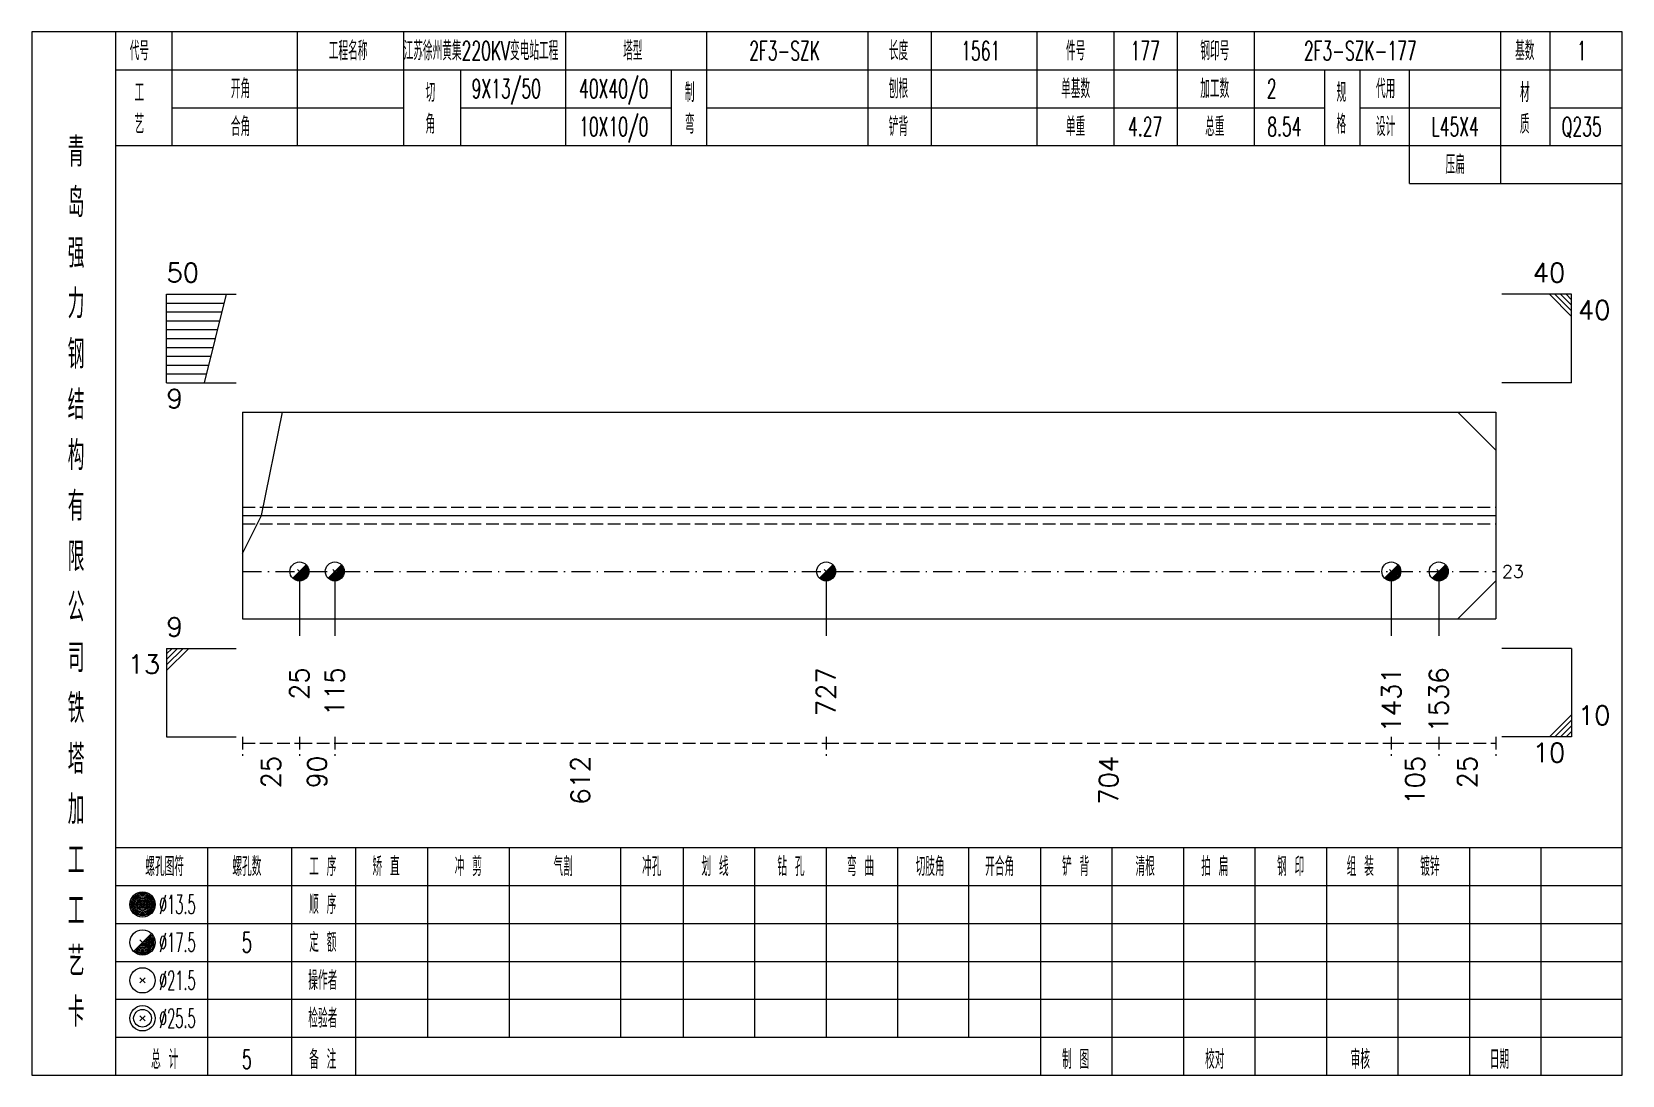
# Model space of a CAD drawing. Extents: x 0 to 4623, y -1159 to 4890.
# Drawn here: x 0 to 251.4, y 3825 to 3990 of the extents above; entities that cross this region are included whole.
import ezdxf
from ezdxf.enums import TextEntityAlignment as Align

# ---------------------------------------------------------------- set-up
doc = ezdxf.new("R2010")
doc.units = 0
doc.header["$MEASUREMENT"] = 0
doc.linetypes.add('一点画线', pattern=[5.2, 3, -1, 0.2, -1])
doc.linetypes.add('虚线', pattern=[2.75, 2, -0.75])
doc.layers.get('0').update_dxf_attribs({"linetype": 'CONTINUOUS', "lineweight": 25})
for name, color, linetype, lineweight in [('1', 7, 'CONTINUOUS', 25), ('4', 7, 'CONTINUOUS', 25), ('5', 7, 'CONTINUOUS', 25)]:
    doc.layers.add(name, color=color, linetype=linetype, lineweight=lineweight)
doc.styles.get("Standard").update_dxf_attribs({"font": 'simplex.shx', "width": 0.7, "height": 3, "bigfont": 'gbhzfs.shx'})

msp = doc.modelspace()

# ---------------------------------------------------------------- texts
at = {"color": 7, "linetype": 'Continuous', "lineweight": 13}
for s, p in [('50', (21.3, 3949.5)), ('9', (21.3, 3893.5)), ('10', (244.4, 3879.5))]:
    msp.add_text(s, height=3, dxfattribs=at).set_placement(p, align=Align.BOTTOM_LEFT)
msp.add_text('40', height=3, dxfattribs=at).set_placement((242.4, 3949.5), align=Align.BOTTOM_RIGHT)
for s, p in [('40', (244.4, 3947.5)), ('9', (21.3, 3933.5))]:
    msp.add_text(s, height=3, dxfattribs=at).set_placement(p, align=Align.TOP_LEFT)
msp.add_text('23', height=2, dxfattribs=at).set_placement((232.4, 3904.667), align=Align.MIDDLE_LEFT)
for s, p in [('13', (20.3, 3891.5)), ('10', (242.4, 3877.5))]:
    msp.add_text(s, height=3, dxfattribs=at).set_placement(p, align=Align.TOP_RIGHT)
at = {"color": 8, "linetype": 'Continuous', "lineweight": 9}
for s, p in [('25', (37.8, 3875.5)), ('90', (45.097, 3875.5)), ('612', (86.727, 3875.5)), ('704', (170.231, 3875.5)), ('105', (218.651, 3875.5)), ('25', (226.9, 3875.5))]:
    msp.add_text(s, height=3, rotation=90, dxfattribs=at).set_placement(p, align=Align.MIDDLE_RIGHT)
at = {"layer": '1', "color": 7, "linetype": 'Continuous', "lineweight": 13}
for s, p in [('25', (42.3, 3889.5)), ('115', (47.894, 3889.5)), ('727', (125.561, 3889.5)), ('1431', (214.902, 3889.5)), ('1536', (222.4, 3889.5))]:
    msp.add_text(s, height=3, rotation=90, dxfattribs=at).set_placement(p, align=Align.MIDDLE_RIGHT)
at = {"layer": '4', "color": 1, "linetype": 'Continuous', "lineweight": 13}
for s, height, width, p in [('代号', 3, 0.6, (17, 3987)), ('工程名称', 3, 0.6, (50, 3987)), ('江苏徐州黄集220KV变电站工程', 3, 0.6, (71, 3987)), ('塔型', 3, 0.6, (95, 3987)), ('2F3-SZK', 3, 0.6, (119, 3987)), ('长度', 3, 0.6, (137, 3987)), ('1561', 3, 0.6, (150, 3987)), ('件号', 3, 0.6, (165, 3987)), ('177', 3, 0.6, (176, 3987)), ('钢印号', 3, 0.6, (187, 3987)), ('2F3-SZK-177', 3, 0.6, (210, 3987)), ('基数', 3, 0.6, (236, 3987)), ('1', 3, 0.6, (245, 3987)), ('开角', 3, 0.6, (33, 3981)), ('9X13/50', 3, 0.6, (75, 3981)), ('40X40/0', 3, 0.6, (92, 3981)), ('制', 3, 0.6, (104, 3980.4)), ('刨根', 3, 0.6, (137, 3981)), ('单基数', 3, 0.6, (165, 3981)), ('加工数', 3, 0.6, (187, 3981)), ('2', 3, 0.6, (196, 3981)), ('代用', 3, 0.6, (214, 3981)), ('材', 3, 0.6, (236, 3980.4)), ('工', 3, 0.6, (17, 3980.4)), ('切', 3, 0.6, (63, 3980.4)), ('规', 3, 0.6, (207, 3980.4)), ('艺', 3, 0.6, (17, 3975.4)), ('角', 3, 0.6, (63, 3975.4)), ('弯', 3, 0.6, (104, 3975.4)), ('格', 3, 0.6, (207, 3975.4)), ('质', 3, 0.6, (236, 3975.4)), ('合角', 3, 0.6, (33, 3975)), ('10X10/0', 3, 0.6, (92, 3975)), ('铲背', 3, 0.6, (137, 3975)), ('单重', 3, 0.6, (165, 3975)), ('4.27', 3, 0.6, (176, 3975)), ('总重', 3, 0.6, (187, 3975)), ('8.54', 3, 0.6, (198, 3975)), ('设计', 3, 0.6, (214, 3975)), ('L45X4', 3, 0.6, (225, 3975)), ('Q235', 3, 0.6, (245, 3975)), ('青', 4.6, 0.8, (7, 3971)), ('压扁', 3, 0.6, (225, 3969)), ('岛', 4.6, 0.8, (7, 3963)), ('强', 4.6, 0.8, (7, 3955)), ('力', 4.6, 0.8, (7, 3947)), ('钢', 4.6, 0.8, (7, 3939)), ('结', 4.6, 0.8, (7, 3931)), ('构', 4.6, 0.8, (7, 3923)), ('有', 4.6, 0.8, (7, 3915)), ('限', 4.6, 0.8, (7, 3907)), ('公', 4.6, 0.8, (7, 3899)), ('司', 4.6, 0.8, (7, 3891)), ('铁', 4.6, 0.8, (7, 3883)), ('塔', 4.6, 0.8, (7, 3875)), ('加', 4.6, 0.8, (7, 3867)), ('工', 4.6, 0.8, (7, 3859)), ('螺孔图符', 3, 0.6, (21, 3858)), ('螺孔数', 3, 0.6, (34, 3858)), ('工 序', 3, 0.6, (46, 3858)), ('矫 直', 3, 0.6, (56, 3858)), ('冲 剪', 3, 0.6, (69, 3858)), ('气割', 3, 0.6, (84, 3858)), ('冲孔', 3, 0.6, (98, 3858)), ('划 线', 3, 0.6, (108, 3858)), ('钻 孔', 3, 0.6, (120, 3858)), ('弯 曲', 3, 0.6, (131, 3858)), ('切肢角', 3, 0.6, (142, 3858)), ('开合角', 3, 0.6, (153, 3858)), ('铲 背', 3, 0.6, (165, 3858)), ('清根', 3, 0.6, (176, 3858)), ('拍 扁', 3, 0.6, (187, 3858)), ('钢 印', 3, 0.6, (199, 3858)), ('组 装', 3, 0.6, (210, 3858)), ('镀锌', 3, 0.6, (221, 3858)), ('工', 4.6, 0.8, (7, 3851)), ('%%C13.5', 3, 0.5, (23, 3852)), ('顺 序', 3, 0.6, (46, 3852)), ('%%C17.5', 3, 0.5, (23, 3846)), ('5', 3.2, 0.6, (34, 3846)), ('定 额', 3, 0.6, (46, 3846)), ('艺', 4.6, 0.8, (7, 3843)), ('%%C21.5', 3, 0.5, (23, 3840)), ('操作者', 3, 0.6, (46, 3840)), ('卡', 4.6, 0.8, (7, 3835)), ('%%C25.5', 3, 0.5, (23, 3834)), ('检验者', 3, 0.6, (46, 3834)), ('总 计', 3, 0.6, (21, 3827.5)), ('5', 3, 0.6, (34, 3827.5)), ('备 注', 3, 0.6, (46, 3827.5)), ('制 图', 3, 0.6, (165, 3827.5)), ('校对', 3, 0.6, (187, 3827.5)), ('审核', 3, 0.6, (210, 3827.5)), ('日期', 3, 0.6, (232, 3827.5))]:
    msp.add_text(s, height=height, dxfattribs=dict(at, width=width)).set_placement(p, align=Align.MIDDLE_CENTER)

# ---------------------------------------------------------------- blocks, each defined once
blk = doc.blocks.new('孔17.5')
at = {"layer": '5', "color": 7, "linetype": 'Continuous', "lineweight": 13}
for p, q in [((-0.707, -0.707), (0.707, 0.707)), ((-0.2, 0.2), (0.2, -0.2))]:
    blk.add_line(p, q, dxfattribs=at)
blk.add_circle((0, 0), 1, dxfattribs=at)
for radius in [0.9, 0.8, 0.7, 0.6, 0.5, 0.4, 0.3, 0.2, 0.1]:
    blk.add_arc((0, 0), radius, 225, 45, dxfattribs=at)

# ---------------------------------------------------------------- linework, layer by layer
at = {"color": 7, "linetype": 'Continuous', "lineweight": 13}
for p, q in [((21.3, 3948.5), (32.3, 3948.5)), ((21.3, 3934.5), (21.3, 3948.5)), ((21.3, 3947.1), (30.45, 3947.1)), ((27.3, 3934.5), (30.8, 3948.5)), ((243.4, 3948.5), (232.4, 3948.5)), ((239.9, 3948.5), (243.4, 3945)), ((240.775, 3948.5), (243.4, 3945.875)), ((241.65, 3948.5), (243.4, 3946.75)), ((242.525, 3948.5), (243.4, 3947.625)), ((243.4, 3934.5), (243.4, 3948.5)), ((21.3, 3945.7), (30.1, 3945.7)), ((21.3, 3944.3), (29.75, 3944.3)), ((21.3, 3942.9), (29.4, 3942.9)), ((21.3, 3941.5), (29.05, 3941.5)), ((21.3, 3940.1), (28.7, 3940.1)), ((21.3, 3938.7), (28.35, 3938.7)), ((21.3, 3937.3), (28, 3937.3)), ((21.3, 3935.9), (27.65, 3935.9)), ((21.3, 3934.5), (32.3, 3934.5)), ((243.4, 3934.5), (232.4, 3934.5)), ((36.3, 3913.5), (39.645, 3929.833)), ((231.4, 3923.833), (225.4, 3929.833)), ((33.3, 3907.5), (36.3, 3913.5)), ((42.3, 3904.667), (42.3, 3894.5)), ((47.894, 3904.667), (47.894, 3894.5)), ((125.561, 3904.667), (125.561, 3894.5)), ((214.902, 3904.667), (214.902, 3894.5)), ((222.4, 3904.667), (222.4, 3894.5)), ((231.4, 3903.167), (225.4, 3897.167)), ((21.3, 3892.5), (32.3, 3892.5)), ((21.3, 3892.5), (21.3, 3878.5)), ((22.175, 3892.5), (21.3, 3891.625)), ((23.05, 3892.5), (21.3, 3890.75)), ((23.925, 3892.5), (21.3, 3889.875)), ((24.8, 3892.5), (21.3, 3889)), ((243.4, 3892.5), (232.4, 3892.5)), ((243.4, 3892.5), (243.4, 3878.5)), ((239.9, 3878.5), (243.4, 3882)), ((240.775, 3878.5), (243.4, 3881.125)), ((241.65, 3878.5), (243.4, 3880.25)), ((242.525, 3878.5), (243.4, 3879.375)), ((21.3, 3878.5), (32.3, 3878.5)), ((243.4, 3878.5), (232.4, 3878.5))]:
    msp.add_line(p, q, dxfattribs=at)
at = {"color": 7, "linetype": 'Continuous', "lineweight": 18}
for p, q in [((33.3, 3929.833), (33.3, 3897.167)), ((33.3, 3929.833), (231.4, 3929.833)), ((231.4, 3929.833), (231.4, 3897.167)), ((33.3, 3913.5), (231.4, 3913.5))]:
    msp.add_line(p, q, dxfattribs=at)
at = {"color": 1, "linetype": '虚线', "lineweight": 18}
for p, q in [((33.3, 3914.833), (231.4, 3914.833)), ((33.3, 3912.167), (231.4, 3912.167))]:
    msp.add_line(p, q, dxfattribs=at)
at = {"color": 3, "linetype": '一点画线', "lineweight": 13}
msp.add_line((33.3, 3904.667), (231.4, 3904.667), dxfattribs=at)
at = {"color": 8, "linetype": '虚线', "lineweight": 9}
for p, q in [((33.3, 3878.5), (33.3, 3875.5)), ((33.3, 3877.5), (42.3, 3877.5)), ((42.3, 3878.5), (42.3, 3875.5)), ((42.3, 3878.5), (42.3, 3875.5)), ((42.3, 3877.5), (47.894, 3877.5)), ((47.894, 3878.5), (47.894, 3875.5)), ((47.894, 3878.5), (47.894, 3875.5)), ((47.894, 3877.5), (125.561, 3877.5)), ((125.561, 3878.5), (125.561, 3875.5)), ((125.561, 3878.5), (125.561, 3875.5)), ((125.561, 3877.5), (214.902, 3877.5)), ((214.902, 3878.5), (214.902, 3875.5)), ((214.902, 3878.5), (214.902, 3875.5)), ((214.902, 3877.5), (222.4, 3877.5)), ((222.4, 3878.5), (222.4, 3875.5)), ((222.4, 3878.5), (222.4, 3875.5)), ((222.4, 3877.5), (231.4, 3877.5)), ((231.4, 3878.5), (231.4, 3875.5))]:
    msp.add_line(p, q, dxfattribs=at)
at = {"layer": '1', "color": 7, "linetype": 'Continuous', "lineweight": 18}
msp.add_line((33.3, 3897.167), (231.4, 3897.167), dxfattribs=at)
at = {"layer": '4', "color": 1, "linetype": 'Continuous', "lineweight": 18}
for p, q in [((13.3, 3825), (13.3, 3990)), ((22.2, 3972), (22.2, 3990)), ((42, 3972), (42, 3990)), ((58.8, 3972), (58.8, 3990)), ((84.4, 3972), (84.4, 3990)), ((106.7, 3972), (106.7, 3990)), ((132.2, 3972), (132.2, 3990)), ((142.2, 3972), (142.2, 3990)), ((158.9, 3972), (158.9, 3990)), ((171.1, 3972), (171.1, 3990)), ((181.1, 3972), (181.1, 3990)), ((193.3, 3972), (193.3, 3990)), ((232.2, 3966), (232.2, 3990)), ((240, 3972), (240, 3990)), ((13.3, 3984), (251.4, 3984)), ((67.8, 3972), (67.8, 3984)), ((101.1, 3972), (101.1, 3984)), ((204.4, 3972), (204.4, 3984)), ((210, 3972), (210, 3984)), ((217.8, 3966), (217.8, 3984)), ((22.2, 3978), (58.8, 3978)), ((67.8, 3978), (101.1, 3978)), ((106.7, 3978), (204.4, 3978)), ((210, 3978), (232.2, 3978)), ((240, 3978), (251.4, 3978)), ((13.3, 3972), (251.4, 3972)), ((217.8, 3966), (251.4, 3966)), ((13.3, 3861), (251.4, 3861)), ((27.8, 3825), (27.8, 3861)), ((41.1, 3825), (41.1, 3861)), ((51.2, 3825), (51.2, 3861)), ((62.6, 3831), (62.6, 3861)), ((75.5, 3831), (75.5, 3861)), ((93.1, 3831), (93.1, 3861)), ((103, 3831), (103, 3861)), ((114.3, 3831), (114.3, 3861)), ((125.6, 3831), (125.6, 3861)), ((136.9, 3831), (136.9, 3861)), ((148.1, 3831), (148.1, 3861)), ((159.5, 3831), (159.5, 3861)), ((170.8, 3831), (170.8, 3861)), ((182.1, 3831), (182.1, 3861)), ((193.4, 3831), (193.4, 3861)), ((204.7, 3831), (204.7, 3861)), ((216, 3831), (216, 3861)), ((227.3, 3831), (227.3, 3861)), ((238.6, 3831), (238.6, 3861)), ((13.3, 3855), (251.4, 3855)), ((13.3, 3849), (251.4, 3849)), ((13.3, 3843), (251.4, 3843)), ((13.3, 3837), (251.4, 3837)), ((13.3, 3831), (251.4, 3831)), ((159.5, 3825), (159.5, 3831)), ((170.8, 3825), (170.8, 3831)), ((182.1, 3825), (182.1, 3831)), ((193.4, 3825), (193.4, 3831)), ((204.7, 3825), (204.7, 3831)), ((216, 3825), (216, 3831)), ((227.3, 3825), (227.3, 3831)), ((238.6, 3825), (238.6, 3831))]:
    msp.add_line(p, q, dxfattribs=at)
at = {"layer": '4', "color": 7, "linetype": 'Continuous', "lineweight": 13}
for p, q in [((17.3, 3851.8), (17.7, 3852.2)), ((17.7, 3851.8), (17.3, 3852.2)), ((16.086, 3844.586), (18.914, 3847.414)), ((17.1, 3846.4), (17.9, 3845.6)), ((17.1, 3839.6), (17.9, 3840.4)), ((17.1, 3840.4), (17.9, 3839.6)), ((17.1, 3833.6), (17.9, 3834.4)), ((17.1, 3834.4), (17.9, 3833.6))]:
    msp.add_line(p, q, dxfattribs=at)
at = {"layer": '4', "color": 1, "linetype": 'Continuous', "lineweight": 18}
msp.add_lwpolyline([(0, 3990), (0, 3825), (251.4, 3825), (251.4, 3990)], close=True, dxfattribs=at)
at = {"layer": '4', "color": 7, "linetype": 'Continuous', "lineweight": 13}
for centre, radius in [((17.5, 3852), 2), ((17.5, 3852), 1.8), ((17.5, 3852), 1.6), ((17.5, 3852), 1.4), ((17.5, 3852), 1.2), ((17.5, 3852), 1), ((17.5, 3852), 0.8), ((17.5, 3852), 0.6), ((17.5, 3852), 0.4), ((17.5, 3852), 0.2), ((17.5, 3846), 2), ((17.5, 3840), 2), ((17.5, 3834), 2), ((17.5, 3834), 1.4)]:
    msp.add_circle(centre, radius, dxfattribs=at)
for radius in [1.8, 1.6, 1.4, 1.2, 1, 0.8, 0.6, 0.4, 0.2]:
    msp.add_arc((17.5, 3846), radius, 225, 45, dxfattribs=at)

# ---------------------------------------------------------------- block references
at = {"layer": '1', "color": 7, "linetype": 'Continuous', "lineweight": 13, "xscale": 1.5, "yscale": 1.5, "zscale": 1.5}
for p in [(42.3, 3904.667), (47.894, 3904.667), (125.561, 3904.667), (214.902, 3904.667), (222.4, 3904.667)]:
    msp.add_blockref('孔17.5', p, dxfattribs=at)

msp.set_redraw_order([(e.dxf.handle, doc.entitydb.next_handle()) for e in msp.query("TEXT MTEXT ATTDEF DIMENSION ARC_DIMENSION")])  # texts and dimensions are drawn at this point

doc.saveas('drawing.dxf')
